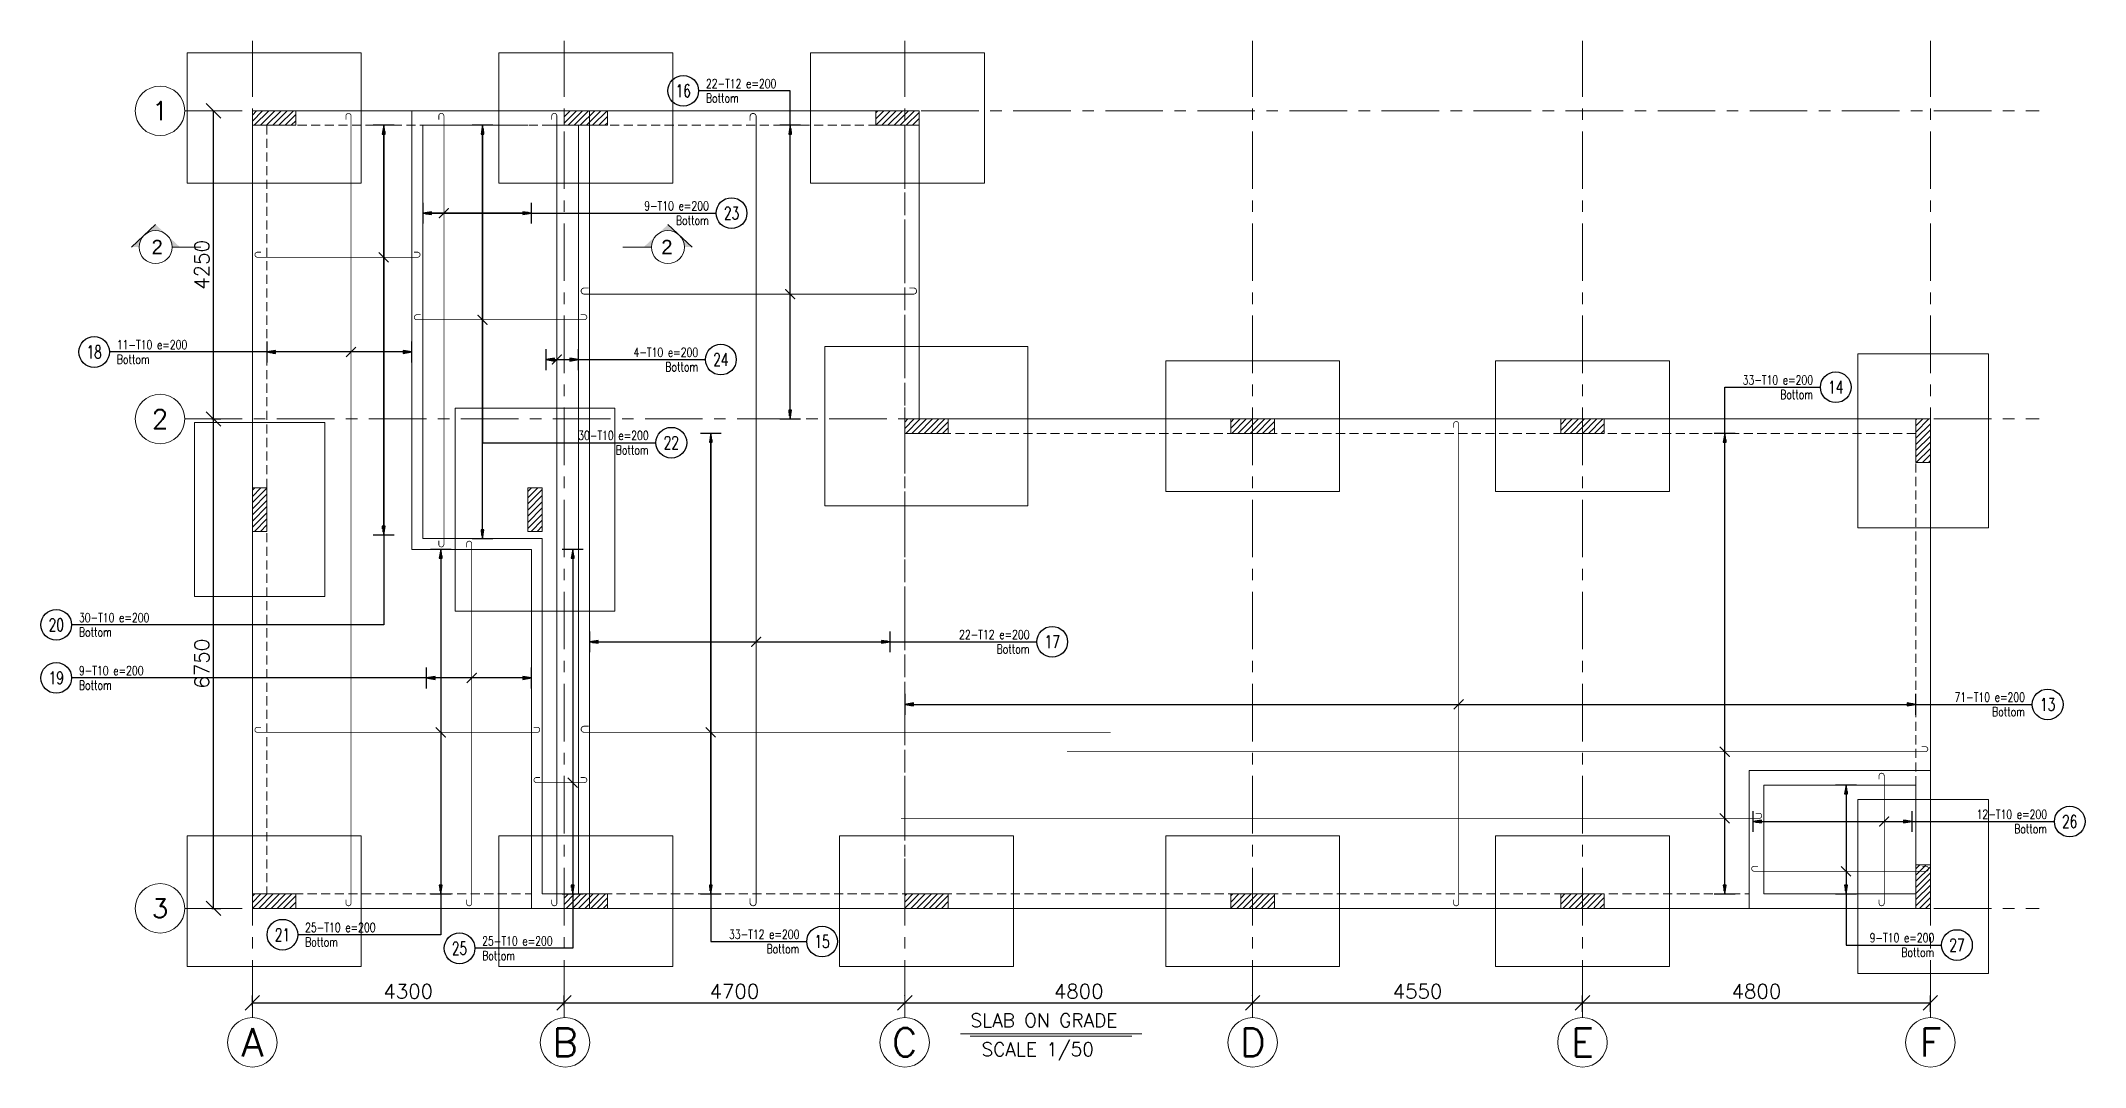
# Model space of a CAD drawing. Extents: x 2556046 to 2673391, y -921360 to -863964.
# Drawn here: x 2556046 to 2584246, y -916773 to -902619 of the extents above; entities that cross this region are included whole.
import ezdxf
from ezdxf.enums import TextEntityAlignment as Align

# ---------------------------------------------------------------- set-up
doc = ezdxf.new("R2010")
doc.units = 0
doc.header["$LTSCALE"] = 500
doc.header["$PDMODE"] = 98
doc.header["$PDSIZE"] = -0.01
doc.linetypes.add('CACHE', pattern=[0.375, 0.25, -0.125])
doc.linetypes.add('CENTER', pattern=[50.8, 31.75, -6.35, 6.35, -6.35])
for name, color, linetype, lineweight in [('A-GRID', 1, 'CENTER', 9), ('A-GRID-DIMS', 142, 'Continuous', 9), ('A-GRID-IDEN', 10, 'Continuous', 9), ('EN05 - Text', 4, 'Continuous', 20), ('goe-cotes', 115, 'Continuous', 13)]:
    doc.layers.add(name, color=color, linetype=linetype, lineweight=lineweight)
for name, color, linetype in [('S-ASSOCIATETEXT', 7, 'Continuous'), ('S-RBAR-HA10', 11, 'Continuous'), ('S-RBAR-HA12', 151, 'Continuous'), ('S-RDIMO', 2, 'Continuous')]:
    doc.layers.add(name, color=color, linetype=linetype)
doc.styles.add('Arial', font='arial.ttf')
doc.styles.add('EG_SIMPLEX', font='SIMPLEX.shx')
doc.styles.add('ROMANS', font='romans.shx')
doc.styles.add('SIMPLEX', font='simplex_.ttf')
doc.dimstyles.new('ARK-MM-0100', dxfattribs={"dimtxt": 200, "dimasz": 200, "dimexe": 100, "dimexo": 100, "dimgap": 60, "dimtad": 1, "dimdec": 1, "dimrnd": 0.1, "dimdsep": 46, "dimtxsty": 'EG_SIMPLEX', "dimblk1": 'OBLIQUE', "dimblk2": 'OBLIQUE', "dimsah": 1, "dimcen": 300, "dimclrd": 256, "dimclre": 256, "dimclrt": 2, "dimadec": 0, "dimazin": 0, "dimtfac": 1, "dimtdec": 1, "dimtix": 1, "dimtmove": 2, "dimatfit": 3, "dimldrblk": 'OBLIQUE', "dimfxl": 1, "dimtolj": 1, "dimtzin": 0, "dimarcsym": 0})
pattern_1 = [(45, (0, -21991.54), (-42.4264069, 42.4264069), [])]

msp = doc.modelspace()

# ---------------------------------------------------------------- texts
at = {"layer": 'EN05 - Text', "color": 4, "linetype": 'Continuous', "lineweight": 0, "ltscale": 100, "style": 'ROMANS'}
for s, p in [('SLAB ON GRADE', (2568871.07, -916220.71)), ('SCALE 1/50', (2569022.03, -916620.28))]:
    msp.add_text(s, height=187.5, dxfattribs=at).set_placement(p)
at = {"layer": 'goe-cotes', "style": 'Arial'}
for p in [(2557650.29, -905462.84), (2564681.71, -905462.84)]:
    msp.add_text('2', height=200, dxfattribs=at).set_placement(p, align=Align.MIDDLE_CENTER)

# ---------------------------------------------------------------- blocks, each defined once
blk = doc.blocks.new('AX-HL')
at = {"color": 1}
blk.add_circle((-0.35, 0), 0.35, dxfattribs=at)
at = {"color": 6, "style": 'SIMPLEX', "width": 0.430328}
blk.add_attdef('N-F', text='', height=0.4, dxfattribs=at).set_placement((-0.6, -0.2), (-0.1, -0.2), align=Align.FIT)
at = {"color": 6, "style": 'SIMPLEX'}
blk.add_attdef('N', text='', height=0.4, dxfattribs=at).set_placement((-0.35, 0), align=Align.MIDDLE)
blk = doc.blocks.new('_Oblique')
at = {"color": 0, "linetype": 'ByBlock', "lineweight": -2}
blk.add_line((-0.5, -0.5), (0.5, 0.5), dxfattribs=at)
blk = doc.blocks.new('*D179')
at = {"layer": 'A-GRID-DIMS', "lineweight": -2, "transparency": 16777216}
for p, q in [((2558404, -907833), (2558526, -907833)), ((2558426, -914583), (2558426, -907833)), ((2558404, -914583), (2558526, -914583))]:
    blk.add_line(p, q, dxfattribs=at)
at = {"layer": 'Defpoints', "color": 0, "transparency": 16777216}
for p in [(2558304, -907833), (2558426, -907833), (2558304, -914583)]:
    blk.add_point(p, dxfattribs=at)
at = {"layer": 'A-GRID-DIMS', "lineweight": -2, "transparency": 16777216, "xscale": 200, "yscale": 200, "zscale": 200}
for p, rotation in [((2558426, -907833), 90), ((2558426, -914583), 270)]:
    blk.add_blockref('_Oblique', p, dxfattribs=dict(at, rotation=rotation))
at = {"layer": 'A-GRID-DIMS', "color": 2, "transparency": 16777216, "insert": (2558266, -911208), "char_height": 200, "attachment_point": 5, "rotation": 90, "style": 'EG_SIMPLEX'}
blk.add_mtext('\\A1;6750', dxfattribs=at)
blk = doc.blocks.new('*D180')
at = {"layer": 'A-GRID-DIMS', "lineweight": -2, "transparency": 16777216}
for p, q in [((2558426, -907833), (2558426, -903583)), ((2558404, -907833), (2558526, -907833))]:
    blk.add_line(p, q, dxfattribs=at)
at = {"layer": 'Defpoints', "color": 0, "transparency": 16777216}
for p in [(2558426, -903583), (2558426, -903583), (2558304, -907833)]:
    blk.add_point(p, dxfattribs=at)
at = {"layer": 'A-GRID-DIMS', "lineweight": -2, "transparency": 16777216, "xscale": 200, "yscale": 200, "zscale": 200}
for p, rotation in [((2558426, -903583), 90), ((2558426, -907833), 270)]:
    blk.add_blockref('_Oblique', p, dxfattribs=dict(at, rotation=rotation))
at = {"layer": 'A-GRID-DIMS', "color": 2, "transparency": 16777216, "insert": (2558266, -905708), "char_height": 200, "attachment_point": 5, "rotation": 90, "style": 'EG_SIMPLEX'}
blk.add_mtext('\\A1;4250', dxfattribs=at)
blk = doc.blocks.new('*D181')
at = {"layer": 'A-GRID-DIMS', "lineweight": -2, "transparency": 16777216}
for p, q in [((2558963, -915930), (2558963, -915787)), ((2558963, -915887), (2563263, -915887)), ((2563263, -915930), (2563263, -915787))]:
    blk.add_line(p, q, dxfattribs=at)
at = {"layer": 'Defpoints', "color": 0, "transparency": 16777216}
for p in [(2563263, -915887), (2558963, -916030), (2563263, -916030)]:
    blk.add_point(p, dxfattribs=at)
at = {"layer": 'A-GRID-DIMS', "lineweight": -2, "transparency": 16777216, "xscale": 200, "yscale": 200, "zscale": 200, "rotation": 180}
blk.add_blockref('_Oblique', (2558963, -915887), dxfattribs=at)
at = {"layer": 'A-GRID-DIMS', "lineweight": -2, "transparency": 16777216, "xscale": 200, "yscale": 200, "zscale": 200}
blk.add_blockref('_Oblique', (2563263, -915887), dxfattribs=at)
at = {"layer": 'A-GRID-DIMS', "color": 2, "transparency": 16777216, "insert": (2561113, -915727), "char_height": 200, "attachment_point": 5, "style": 'EG_SIMPLEX'}
blk.add_mtext('\\A1;4300', dxfattribs=at)
blk = doc.blocks.new('*D182')
at = {"layer": 'A-GRID-DIMS', "lineweight": -2, "transparency": 16777216}
for p, q in [((2563263, -915930), (2563263, -915787)), ((2563263, -915887), (2567963, -915887)), ((2567963, -915788), (2567963, -915787))]:
    blk.add_line(p, q, dxfattribs=at)
at = {"layer": 'Defpoints', "color": 0, "transparency": 16777216}
for p in [(2567963, -915887), (2567963, -915888), (2563263, -916030)]:
    blk.add_point(p, dxfattribs=at)
at = {"layer": 'A-GRID-DIMS', "lineweight": -2, "transparency": 16777216, "xscale": 200, "yscale": 200, "zscale": 200, "rotation": 180}
blk.add_blockref('_Oblique', (2563263, -915887), dxfattribs=at)
at = {"layer": 'A-GRID-DIMS', "lineweight": -2, "transparency": 16777216, "xscale": 200, "yscale": 200, "zscale": 200}
blk.add_blockref('_Oblique', (2567963, -915887), dxfattribs=at)
at = {"layer": 'A-GRID-DIMS', "color": 2, "transparency": 16777216, "insert": (2565613, -915727), "char_height": 200, "attachment_point": 5, "style": 'EG_SIMPLEX'}
blk.add_mtext('\\A1;4700', dxfattribs=at)
blk = doc.blocks.new('*D183')
at = {"layer": 'A-GRID-DIMS', "lineweight": -2, "transparency": 16777216}
for p, q in [((2567963, -915788), (2567963, -915787)), ((2567963, -915887), (2572762, -915887)), ((2572762, -915788), (2572762, -915787))]:
    blk.add_line(p, q, dxfattribs=at)
at = {"layer": 'Defpoints', "color": 0, "transparency": 16777216}
for p in [(2567963, -915888), (2572762, -915887), (2572762, -915888)]:
    blk.add_point(p, dxfattribs=at)
at = {"layer": 'A-GRID-DIMS', "lineweight": -2, "transparency": 16777216, "xscale": 200, "yscale": 200, "zscale": 200, "rotation": 180}
blk.add_blockref('_Oblique', (2567963, -915887), dxfattribs=at)
at = {"layer": 'A-GRID-DIMS', "lineweight": -2, "transparency": 16777216, "xscale": 200, "yscale": 200, "zscale": 200}
blk.add_blockref('_Oblique', (2572762, -915887), dxfattribs=at)
at = {"layer": 'A-GRID-DIMS', "color": 2, "transparency": 16777216, "insert": (2570363, -915727), "char_height": 200, "attachment_point": 5, "style": 'EG_SIMPLEX'}
blk.add_mtext('\\A1;4800', dxfattribs=at)
blk = doc.blocks.new('*D184')
at = {"layer": 'A-GRID-DIMS', "lineweight": -2, "transparency": 16777216}
for p, q in [((2572762, -915788), (2572762, -915787)), ((2572762, -915887), (2577312, -915887)), ((2577312, -916012), (2577312, -915787))]:
    blk.add_line(p, q, dxfattribs=at)
at = {"layer": 'Defpoints', "color": 0, "transparency": 16777216}
for p in [(2572762, -915888), (2577312, -915887), (2577312, -916112)]:
    blk.add_point(p, dxfattribs=at)
at = {"layer": 'A-GRID-DIMS', "lineweight": -2, "transparency": 16777216, "xscale": 200, "yscale": 200, "zscale": 200, "rotation": 180}
blk.add_blockref('_Oblique', (2572762, -915887), dxfattribs=at)
at = {"layer": 'A-GRID-DIMS', "lineweight": -2, "transparency": 16777216, "xscale": 200, "yscale": 200, "zscale": 200}
blk.add_blockref('_Oblique', (2577312, -915887), dxfattribs=at)
at = {"layer": 'A-GRID-DIMS', "color": 2, "transparency": 16777216, "insert": (2575037, -915727), "char_height": 200, "attachment_point": 5, "style": 'EG_SIMPLEX'}
blk.add_mtext('\\A1;4550', dxfattribs=at)
blk = doc.blocks.new('*D185')
at = {"layer": 'A-GRID-DIMS', "lineweight": -2, "transparency": 16777216}
for p, q in [((2577312, -916012), (2577312, -915787)), ((2577312, -915887), (2582112, -915887)), ((2582112, -916012), (2582112, -915787))]:
    blk.add_line(p, q, dxfattribs=at)
at = {"layer": 'Defpoints', "color": 0, "transparency": 16777216}
for p in [(2582112, -915887), (2577312, -916112), (2582112, -916112)]:
    blk.add_point(p, dxfattribs=at)
at = {"layer": 'A-GRID-DIMS', "lineweight": -2, "transparency": 16777216, "xscale": 200, "yscale": 200, "zscale": 200, "rotation": 180}
blk.add_blockref('_Oblique', (2577312, -915887), dxfattribs=at)
at = {"layer": 'A-GRID-DIMS', "lineweight": -2, "transparency": 16777216, "xscale": 200, "yscale": 200, "zscale": 200}
blk.add_blockref('_Oblique', (2582112, -915887), dxfattribs=at)
at = {"layer": 'A-GRID-DIMS', "color": 2, "transparency": 16777216, "insert": (2579712, -915727), "char_height": 200, "attachment_point": 5, "style": 'EG_SIMPLEX'}
blk.add_mtext('\\A1;4800', dxfattribs=at)
blk = doc.blocks.new('A$C6589245E')
h = blk.add_hatch(color=256)
h.paths.add_polyline_path([(-194.5, 41.7), (-239.5, 0), (-212.7, 0, -0.208676)])
h.paths.add_polyline_path([(-155.8, 77.6), (-194.5, 41.7, -0.392415), (-117.1, 41.7)])
h.paths.add_polyline_path([(-117.1, 41.7, -0.018751), (-114.1, 38.7, -0.189185), (-98.9, 0), (-72.1, 0)])
for p, q in [((-239.5, 0), (-155.8, 77.6)), ((0, 0), (-98.9, 0))]:
    blk.add_line(p, q)
blk.add_circle((-155.8, 0), 56.9)
blk = doc.blocks.new('*X10')
at = {"color": 0}
for p, q in [((0, 0), (2.5, 0)), ((0.9, 0.15), (2.5, 0.15)), ((1.8, 0.3), (2.5, 0.3)), ((0.9, -0.15), (2.5, -0.15)), ((1.8, -0.3), (2.5, -0.3))]:
    blk.add_line(p, q, dxfattribs=at)
blk = doc.blocks.new('CADF_02')
at = {"layer": 'S-RDIMO'}
blk.add_line((0, 2.88), (0, -2.88), dxfattribs=at)
blk.add_lwpolyline([(0, 0), (2.4, -0.4), (2.4, 0.4)], close=True, dxfattribs=at)
at = {"layer": 'S-RDIMO', "xscale": 0.96, "yscale": 0.96, "zscale": 0.96}
blk.add_blockref('*X10', (0, 0), dxfattribs=at)
blk = doc.blocks.new('cadf_03')
at = {"layer": 'S-RDIMO'}
blk.add_blockref('CADF_02', (0, 0), dxfattribs=at)
blk = doc.blocks.new('cadf_04')
at = {"const_width": 0.32}
blk.add_lwpolyline([(1.36, 1.36), (-1.36, -1.36)], dxfattribs=at)
blk = doc.blocks.new('cadf_05')
at = {"color": 140}
blk.add_circle((0, 0), 4.24, dxfattribs=at)
at = {"color": 140, "style": 'ROMANS', "width": 0.75}
for tag, p in [('$COM1', (-8.24, 2.03)), ('$COM2', (-8.24, -4.24))]:
    blk.add_attdef(tag, text='', height=2.5, dxfattribs=at).set_placement(p, align=Align.BOTTOM_RIGHT)
at = {"color": 140, "style": 'ROMANS', "width": 0.7}
blk.add_attdef('$NUM', text='', height=3.5, dxfattribs=at).set_placement((0, 0), align=Align.MIDDLE)

# ---------------------------------------------------------------- dimensions: what is measured, and where the dimension line sits
at = {"layer": 'A-GRID-DIMS'}
dim = msp.add_linear_dim(base=(2558426.07, -903583.04), p1=(2558304.26, -907833.46), p2=(2558426.07, -903583.04), angle=90, dimstyle='ARK-MM-0100', override={"dimrnd": 1}, dxfattribs=at)
dim.commit()
dim.dimension.update_dxf_attribs({"geometry": '*D180', "text_midpoint": (2558266.07, -905708.25)})
dim = msp.add_linear_dim(base=(2558426.07, -907833.46), p1=(2558304.26, -914583.46), p2=(2558304.26, -907833.46), angle=90, dimstyle='ARK-MM-0100', dxfattribs=at)
dim.commit()
dim.dimension.update_dxf_attribs({"geometry": '*D179', "text_midpoint": (2558266.07, -911208.46)})
for base, p1, p2, picture, middle in [((2563262.72, -915886.77), (2558962.72, -916029.93), (2563262.72, -916029.93), '*D181', (2561112.72, -915726.77)), ((2567962.72, -915886.77), (2563262.72, -916029.93), (2567962.72, -915887.77), '*D182', (2565612.72, -915726.77)), ((2582112.06, -915886.77), (2577312.06, -916111.73), (2582112.06, -916111.73), '*D185', (2579712.06, -915726.77))]:
    dim = msp.add_linear_dim(base=base, p1=p1, p2=p2, dimstyle='ARK-MM-0100', dxfattribs=at)
    dim.commit()
    dim.dimension.update_dxf_attribs({"geometry": picture, "text_midpoint": middle})
for base, p1, p2, picture, middle in [((2572762.39, -915886.77), (2567962.72, -915887.77), (2572762.39, -915887.77), '*D183', (2570362.56, -915726.77)), ((2577312.06, -915886.77), (2572762.39, -915887.77), (2577312.06, -916111.73), '*D184', (2575037.22, -915726.77))]:
    dim = msp.add_linear_dim(base=base, p1=p1, p2=p2, dimstyle='ARK-MM-0100', override={"dimrnd": 1}, dxfattribs=at)
    dim.commit()
    dim.dimension.update_dxf_attribs({"geometry": picture, "text_midpoint": middle})

# ---------------------------------------------------------------- hatches: boundary and pattern name
at = {"layer": 'goe-cotes'}
h = msp.add_hatch(dxfattribs=at)
h.set_pattern_fill('_USER', color=256, scale=60, angle=45, pattern_type=0)
h.set_pattern_definition(pattern_1)
h.paths.add_polyline_path([(2559562.72, -903783.04), (2559562.72, -903583.04), (2558962.72, -903583.04), (2558962.72, -903783.04)])
h = msp.add_hatch(dxfattribs=at)
h.set_pattern_fill('_USER', color=256, scale=60, angle=45, pattern_type=0)
h.set_pattern_definition(pattern_1)
h.paths.add_polyline_path([(2563862.72, -903783.04), (2563862.72, -903583.04), (2563262.72, -903583.04), (2563262.72, -903783.04)])
h = msp.add_hatch(dxfattribs=at)
h.set_pattern_fill('_USER', color=256, scale=60, angle=45, pattern_type=0)
h.set_pattern_definition(pattern_1)
h.paths.add_polyline_path([(2568162.72, -903783.04), (2568162.72, -903583.04), (2567562.72, -903583.04), (2567562.72, -903783.04)])
h = msp.add_hatch(dxfattribs=at)
h.set_pattern_fill('_USER', color=256, scale=60, angle=45, pattern_type=0)
h.set_pattern_definition(pattern_1)
h.paths.add_polyline_path([(2568562.72, -908033.46), (2568562.72, -907833.46), (2567962.72, -907833.46), (2567962.72, -908033.46)])
h = msp.add_hatch(dxfattribs=at)
h.set_pattern_fill('_USER', color=256, scale=60, angle=45, pattern_type=0)
h.set_pattern_definition(pattern_1)
h.paths.add_polyline_path([(2573062.39, -908033.46), (2573062.39, -907833.46), (2572465.39, -907833.46), (2572465.39, -908033.46)])
h = msp.add_hatch(dxfattribs=at)
h.set_pattern_fill('_USER', color=256, scale=60, angle=45, pattern_type=0)
h.set_pattern_definition(pattern_1)
h.paths.add_polyline_path([(2577612.06, -908033.46), (2577612.06, -907833.46), (2577012.06, -907833.46), (2577012.06, -908033.46)])
h = msp.add_hatch(dxfattribs=at)
h.set_pattern_fill('_USER', color=256, scale=60, angle=45, pattern_type=0)
h.set_pattern_definition(pattern_1)
h.paths.add_polyline_path([(2582112.06, -907833.46), (2581912.06, -907833.46), (2581912.06, -908433.46), (2582112.06, -908433.46)])
h = msp.add_hatch(dxfattribs=at)
h.set_pattern_fill('_USER', color=256, scale=60, angle=45, pattern_type=0)
h.set_pattern_definition(pattern_1)
h.paths.add_polyline_path([(2559162.72, -908783.04), (2558962.72, -908783.04), (2558962.72, -909383.04), (2559162.72, -909383.04)])
h = msp.add_hatch(dxfattribs=at)
h.set_pattern_fill('_USER', color=256, scale=60, angle=45, pattern_type=0)
h.set_pattern_definition(pattern_1)
h.paths.add_polyline_path([(2562962.72, -908783.25), (2562762.72, -908783.25), (2562762.72, -909383.25), (2562962.72, -909383.25)])
h = msp.add_hatch(dxfattribs=at)
h.set_pattern_fill('_USER', color=256, scale=60, angle=45, pattern_type=0)
h.set_pattern_definition(pattern_1)
h.paths.add_polyline_path([(2582112.06, -913983.46), (2581912.06, -913983.46), (2581912.06, -914583.46), (2582112.06, -914583.46)])
h = msp.add_hatch(dxfattribs=at)
h.set_pattern_fill('_USER', color=256, scale=60, angle=45, pattern_type=0)
h.set_pattern_definition(pattern_1)
h.paths.add_polyline_path([(2559562.72, -914583.46), (2559562.72, -914383.46), (2558962.72, -914383.46), (2558962.72, -914583.46)])
h = msp.add_hatch(dxfattribs=at)
h.set_pattern_fill('_USER', color=256, scale=60, angle=45, pattern_type=0)
h.set_pattern_definition(pattern_1)
h.paths.add_polyline_path([(2563862.72, -914583.46), (2563862.72, -914383.46), (2563262.72, -914383.46), (2563262.72, -914583.46)])
h = msp.add_hatch(dxfattribs=at)
h.set_pattern_fill('_USER', color=256, scale=60, angle=45, pattern_type=0)
h.set_pattern_definition(pattern_1)
h.paths.add_polyline_path([(2568562.72, -914583.46), (2568562.72, -914383.46), (2567962.72, -914383.46), (2567962.72, -914583.46)])
h = msp.add_hatch(dxfattribs=at)
h.set_pattern_fill('_USER', color=256, scale=60, angle=45, pattern_type=0)
h.set_pattern_definition(pattern_1)
h.paths.add_polyline_path([(2573065.39, -914383.46), (2573065.39, -914583.46), (2572465.39, -914583.46), (2572465.39, -914383.46)])
h = msp.add_hatch(dxfattribs=at)
h.set_pattern_fill('_USER', color=256, scale=60, angle=45, pattern_type=0)
h.set_pattern_definition(pattern_1)
h.paths.add_polyline_path([(2577612.06, -914383.46), (2577612.06, -914583.46), (2577012.06, -914583.46), (2577012.06, -914383.46)])

# ---------------------------------------------------------------- linework, layer by layer
at = {"layer": 'A-GRID', "ltscale": 0.05}
for p, q in [((2558962.72, -916090.11), (2558962.72, -902618.56)), ((2563262.72, -916090.11), (2563262.72, -902618.56)), ((2567962.72, -916090.11), (2567962.72, -902618.56)), ((2572762.39, -916090.11), (2572762.39, -902618.56)), ((2577312.06, -916090.11), (2577312.06, -902618.56)), ((2582112.06, -916090.11), (2582112.06, -902618.56)), ((2558030.47, -903583.04), (2583612.72, -903583.04)), ((2558030.47, -907833.46), (2583612.72, -907833.46)), ((2558030.47, -914583.46), (2583612.72, -914583.46))]:
    msp.add_line(p, q, dxfattribs=at)
at = {"layer": 'EN05 - Text', "color": 7, "linetype": 'Continuous', "lineweight": 0, "ltscale": 100}
msp.add_line((2571232.65, -916314.88), (2568730.23, -916314.88), dxfattribs=at)
at = {"layer": 'EN05 - Text', "color": 3, "linetype": 'Continuous', "lineweight": 0, "ltscale": 100}
msp.add_line((2571096.99, -916344.88), (2568865.88, -916344.88), dxfattribs=at)
at = {"layer": 'goe-cotes', "linetype": 'CACHE'}
for p, q in [((2567962.72, -903783.04), (2559162.72, -903783.04)), ((2559162.72, -903783.04), (2559162.72, -914383.46)), ((2567962.72, -914583.46), (2567962.72, -903783.04)), ((2581912.06, -908033.46), (2567962.72, -908033.46)), ((2581912.06, -914383.46), (2581912.06, -908033.46)), ((2559162.72, -914383.46), (2562812.72, -914383.46)), ((2563612.72, -914383.46), (2579612.06, -914383.46))]:
    msp.add_line(p, q, dxfattribs=at)
at = {"layer": 'goe-cotes'}
for p, q in [((2561162.72, -903583.04), (2561162.72, -909633.04)), ((2561312.72, -908883.04), (2561312.72, -903783.04)), ((2561312.72, -909483.04), (2561312.72, -903783.04)), ((2561312.72, -903783.04), (2562762.72, -903783.04)), ((2563462.72, -903783.04), (2562962.72, -903783.04)), ((2563462.72, -914383.46), (2563462.72, -903783.04)), ((2563612.72, -914583.46), (2563612.72, -903583.04)), ((2561312.72, -908799.71), (2561312.72, -909483.04)), ((2561162.72, -909633.04), (2562812.72, -909633.04)), ((2561312.72, -909483.04), (2562412.72, -909483.04)), ((2561312.72, -909483.04), (2562962.72, -909483.04)), ((2562762.72, -909483.04), (2562562.72, -909483.04)), ((2562812.72, -909633.04), (2562812.72, -914583.46)), ((2562962.72, -909483.04), (2562962.72, -914383.46)), ((2582112.06, -912683.46), (2579612.06, -912683.46)), ((2579612.06, -912683.46), (2579612.06, -914583.46)), ((2582112.06, -914583.46), (2582112.06, -912683.46)), ((2562962.72, -914383.46), (2563462.72, -914383.46))]:
    msp.add_line(p, q, dxfattribs=at)
for points in [[(2560462.72, -902783.04), (2560462.72, -904583.04), (2558062.72, -904583.04), (2558062.72, -902783.04)], [(2564762.72, -902783.04), (2564762.72, -904583.04), (2562362.72, -904583.04), (2562362.72, -902783.04)], [(2569062.72, -902783.04), (2569062.72, -904583.04), (2566662.72, -904583.04), (2566662.72, -902783.04)], [(2559562.72, -903583.04), (2559562.72, -903783.04), (2558962.72, -903783.04), (2558962.72, -903583.04)], [(2563862.72, -903583.04), (2563862.72, -903783.04), (2563262.72, -903783.04), (2563262.72, -903583.04)], [(2568162.72, -903583.04), (2568162.72, -903783.04), (2567562.72, -903783.04), (2567562.72, -903583.04)], [(2566862.72, -909033.46), (2566862.72, -906833.46), (2569662.72, -906833.46), (2569662.72, -909033.46)], [(2581112.06, -906933.46), (2582912.06, -906933.46), (2582912.06, -909333.46), (2581112.06, -909333.46)], [(2573962.39, -907033.46), (2573962.39, -908833.46), (2571562.39, -908833.46), (2571562.39, -907033.46)], [(2578512.06, -907033.46), (2578512.06, -908833.46), (2576112.06, -908833.46), (2576112.06, -907033.46)], [(2561762.72, -907683.25), (2563962.72, -907683.25), (2563962.72, -910483.25), (2561762.72, -910483.25)], [(2558162.72, -907883.04), (2559962.72, -907883.04), (2559962.72, -910283.04), (2558162.72, -910283.04)], [(2568562.72, -907833.46), (2568562.72, -908033.46), (2567962.72, -908033.46), (2567962.72, -907833.46)], [(2573062.39, -907833.46), (2573062.39, -908033.46), (2572462.39, -908033.46), (2572462.39, -907833.46)], [(2577612.06, -907833.46), (2577612.06, -908033.46), (2577012.06, -908033.46), (2577012.06, -907833.46)], [(2581912.06, -907833.46), (2582112.06, -907833.46), (2582112.06, -908433.46), (2581912.06, -908433.46)], [(2558962.72, -908783.04), (2559162.72, -908783.04), (2559162.72, -909383.04), (2558962.72, -909383.04)], [(2562762.72, -908783.25), (2562962.72, -908783.25), (2562962.72, -909383.25), (2562762.72, -909383.25)], [(2579812.06, -912883.46), (2579812.06, -914383.46), (2581912.06, -914383.46), (2581912.06, -912883.46)], [(2581112.06, -913083.46), (2582912.06, -913083.46), (2582912.06, -915483.46), (2581112.06, -915483.46)], [(2560462.72, -913583.46), (2560462.72, -915383.46), (2558062.72, -915383.46), (2558062.72, -913583.46)], [(2564762.72, -913583.46), (2564762.72, -915383.46), (2562362.72, -915383.46), (2562362.72, -913583.46)], [(2569462.72, -913583.46), (2569462.72, -915383.46), (2567062.72, -915383.46), (2567062.72, -913583.46)], [(2573962.39, -913583.46), (2573962.39, -915383.46), (2571562.39, -915383.46), (2571562.39, -913583.46)], [(2578512.06, -913583.46), (2578512.06, -915383.46), (2576112.06, -915383.46), (2576112.06, -913583.46)], [(2581912.06, -913983.46), (2582112.06, -913983.46), (2582112.06, -914583.46), (2581912.06, -914583.46)], [(2559562.72, -914383.46), (2559562.72, -914583.46), (2558962.72, -914583.46), (2558962.72, -914383.46)], [(2563862.72, -914383.46), (2563862.72, -914583.46), (2563262.72, -914583.46), (2563262.72, -914383.46)], [(2568562.72, -914383.46), (2568562.72, -914583.46), (2567962.72, -914583.46), (2567962.72, -914383.46)], [(2573062.39, -914583.46), (2573062.39, -914383.46), (2572462.39, -914383.46), (2572462.39, -914583.46)], [(2577612.06, -914583.46), (2577612.06, -914383.46), (2577012.06, -914383.46), (2577012.06, -914583.46)]]:
    msp.add_lwpolyline(points, close=True, dxfattribs=at)
msp.add_lwpolyline([(2558962.72, -903583.04), (2558962.72, -914583.46), (2582112.06, -914583.46), (2582112.06, -907833.46), (2568162.72, -907833.46), (2568162.72, -903583.04), (2558962.72, -903583.04)], dxfattribs=at)
at = {"layer": 'S-RBAR-HA10', "const_width": 10}
for points in [[(2560254.18, -914463.46), (2560254.18, -914513.46, 1), (2560324.18, -914513.46), (2560324.18, -903653.04, 1), (2560254.18, -903653.04), (2560254.18, -903703.04)], [(2561535.14, -909513.04), (2561535.14, -909563.04, 1), (2561605.14, -909563.04), (2561605.14, -903653.04, 1), (2561535.14, -903653.04), (2561535.14, -903703.04)], [(2563093.69, -914463.46), (2563093.69, -914513.46, 1), (2563163.69, -914513.46), (2563163.69, -903653.04, 1), (2563093.69, -903653.04), (2563093.69, -903703.04)], [(2559082.72, -905532.58), (2559032.72, -905532.58, 1), (2559032.72, -905602.58), (2561242.72, -905602.58, 1), (2561242.72, -905532.58), (2561192.72, -905532.58)], [(2561282.72, -906394.87), (2561232.72, -906394.87, 1), (2561232.72, -906464.87), (2563542.72, -906464.87, 1), (2563542.72, -906394.87), (2563492.72, -906394.87)], [(2575535.3, -914463.46), (2575535.3, -914513.46, 1), (2575605.3, -914513.46), (2575605.3, -907903.46, 1), (2575535.3, -907903.46), (2575535.3, -907953.46)], [(2561919.17, -914463.46), (2561919.17, -914513.46, 1), (2561989.17, -914513.46), (2561989.17, -909553.04, 1), (2561919.17, -909553.04), (2561919.17, -909603.04)], [(2559082.72, -912086.03), (2559032.72, -912086.03, 1), (2559032.72, -912156.03), (2562892.72, -912156.03, 1), (2562892.72, -912086.03), (2562842.72, -912086.03)], [(2581992.06, -912353.51), (2582042.06, -912353.51, -1), (2582042.06, -912423.51), (2570202.01, -912423.51)], [(2562932.72, -912778.17), (2562882.72, -912778.17, 1), (2562882.72, -912848.17), (2563542.72, -912848.17, 1), (2563542.72, -912778.17), (2563492.72, -912778.17)], [(2581404.72, -914463.46), (2581404.72, -914513.46, 1), (2581474.72, -914513.46), (2581474.72, -912753.46, 1), (2581404.72, -912753.46), (2581404.72, -912803.46)], [(2579700.81, -913271.54), (2579750.81, -913271.54, -1), (2579750.81, -913341.54), (2567910.76, -913341.54)], [(2582000.81, -914001.58), (2582050.81, -914001.58, -1), (2582050.81, -914071.58), (2579682.06, -914071.58, -1), (2579682.06, -914001.58), (2579732.06, -914001.58)]]:
    msp.add_lwpolyline(points, format="xyb", dxfattribs=at)
at = {"layer": 'S-RBAR-HA12', "const_width": 12}
for points in [[(2565828.78, -914445.46), (2565828.78, -914505.46, 1), (2565912.78, -914505.46), (2565912.78, -903661.04, 1), (2565828.78, -903661.04), (2565828.78, -903721.04)], [(2563600.72, -906027.12), (2563540.72, -906027.12, 1), (2563540.72, -906111.12), (2568084.72, -906111.12, 1), (2568084.72, -906027.12), (2568024.72, -906027.12)], [(2563600.72, -912071.03), (2563540.72, -912071.03, 1), (2563540.72, -912155.03), (2570802.01, -912155.03)]]:
    msp.add_lwpolyline(points, format="xyb", dxfattribs=at)
at = {"layer": 'S-RDIMO'}
for p, q in [((2560774.85, -909433.04), (2560774.85, -903783.04)), ((2562137.72, -909483.04), (2562137.72, -903783.04)), ((2566382.19, -907833.46), (2566382.19, -903783.04)), ((2562812.72, -904994.4), (2561312.72, -904994.4)), ((2561162.72, -906909.48), (2559162.72, -906909.48)), ((2563012.72, -907013.93), (2563462.72, -907013.93)), ((2565287.37, -914383.46), (2565287.37, -908033.46)), ((2579274.59, -914383.46), (2579274.59, -908033.46)), ((2561562.41, -909633.04), (2561562.41, -914383.46)), ((2563381.98, -909634.13), (2563381.98, -914383.46)), ((2563612.72, -910906.79), (2567762.72, -910906.79)), ((2562812.72, -911404.62), (2561362.72, -911404.62)), ((2567962.72, -911770.16), (2581912.06, -911770.16)), ((2580948.55, -912883.46), (2580948.55, -914383.46)), ((2579662.06, -913385.61), (2581862.06, -913385.61))]:
    msp.add_line(p, q, dxfattribs=at)
for points in [[(2566382.19, -903783.04), (2566382.19, -903307.39), (2565119.73, -903307.39)], [(2560774.85, -903783.04), (2560774.85, -910672.53), (2556470.21, -910672.53)], [(2562137.72, -903783.04), (2562137.72, -908160.65), (2564530.24, -908160.65)], [(2561312.72, -904994.4), (2565360.88, -904994.4)], [(2559162.72, -906909.48), (2556993.19, -906909.48)], [(2563462.72, -907013.93), (2565213.47, -907013.93)], [(2579274.59, -908033.46), (2579274.59, -907395.25), (2580593.91, -907395.25)], [(2565287.37, -908033.46), (2565287.37, -915040.41), (2566610.03, -915040.41)], [(2567762.72, -910906.79), (2569784.71, -910906.79)], [(2561362.72, -911404.62), (2556470.21, -911404.62)], [(2581912.06, -911770.16), (2583516.89, -911770.16)], [(2581862.06, -913385.61), (2583821.92, -913385.61)], [(2561562.41, -914383.46), (2561562.41, -914946.69), (2559590.87, -914946.69)], [(2563381.98, -914383.46), (2563381.98, -915134.33), (2562033.41, -915134.33)], [(2580948.55, -914383.46), (2580948.55, -915089.02), (2582265.78, -915089.02)]]:
    msp.add_lwpolyline(points, dxfattribs=at)

# ---------------------------------------------------------------- block references
at = {"layer": 'A-GRID-IDEN'}
ref = msp.add_blockref('AX-HL', (2558030.47, -903583.04), dxfattribs=dict(at, xscale=975, yscale=975, zscale=975))
ref.add_attrib('N', '1', dxfattribs={"layer": '0', "color": 6, "height": 260, "style": 'EG_SIMPLEX'}).set_placement((2557689.22, -903583.04), align=Align.MIDDLE_CENTER)
ref = msp.add_blockref('AX-HL', (2558030.47, -907833.46), dxfattribs=dict(at, xscale=975, yscale=975, zscale=975))
ref.add_attrib('N', '2', dxfattribs={"layer": '0', "color": 6, "height": 260, "style": 'EG_SIMPLEX'}).set_placement((2557689.22, -907833.46), align=Align.MIDDLE_CENTER)
ref = msp.add_blockref('AX-HL', (2558030.47, -914583.46), dxfattribs=dict(at, xscale=975, yscale=975, zscale=975))
ref.add_attrib('N', '3', dxfattribs={"layer": '0', "color": 6, "height": 260, "style": 'EG_SIMPLEX'}).set_placement((2557689.22, -914583.46), align=Align.MIDDLE_CENTER)
ref = msp.add_blockref('AX-HL', (2559303.97, -916431.36), dxfattribs=dict(at, xscale=-975, yscale=974.9999999999997, zscale=975, rotation=180))
ref.add_attrib('N', 'A', dxfattribs={"layer": '0', "color": 6, "height": 390, "style": 'SIMPLEX'}).set_placement((2558962.72, -916431.36), align=Align.MIDDLE_CENTER)
ref = msp.add_blockref('AX-HL', (2563618.08, -916431.07), dxfattribs=dict(at, xscale=-975, yscale=974.9999999999997, zscale=975, rotation=180))
ref.add_attrib('N', 'B', dxfattribs={"layer": '0', "color": 6, "height": 390, "style": 'SIMPLEX'}).set_placement((2563276.83, -916431.07), align=Align.MIDDLE_CENTER)
ref = msp.add_blockref('AX-HL', (2568303.97, -916431.36), dxfattribs=dict(at, xscale=-975, yscale=974.9999999999997, zscale=975, rotation=180))
ref.add_attrib('N', 'C', dxfattribs={"layer": '0', "color": 6, "height": 390, "style": 'SIMPLEX'}).set_placement((2567962.72, -916431.36), align=Align.MIDDLE_CENTER)
ref = msp.add_blockref('AX-HL', (2573103.64, -916431.36), dxfattribs=dict(at, xscale=-975, yscale=974.9999999999997, zscale=975, rotation=180))
ref.add_attrib('N', 'D', dxfattribs={"layer": '0', "color": 6, "height": 390, "style": 'SIMPLEX'}).set_placement((2572762.39, -916431.36), align=Align.MIDDLE_CENTER)
ref = msp.add_blockref('AX-HL', (2577653.31, -916431.36), dxfattribs=dict(at, xscale=-975, yscale=974.9999999999997, zscale=975, rotation=180))
ref.add_attrib('N', 'E', dxfattribs={"layer": '0', "color": 6, "height": 390, "style": 'SIMPLEX'}).set_placement((2577312.06, -916431.36), align=Align.MIDDLE_CENTER)
ref = msp.add_blockref('AX-HL', (2582453.31, -916431.36), dxfattribs=dict(at, xscale=-975, yscale=974.9999999999997, zscale=975, rotation=180))
ref.add_attrib('N', 'F', dxfattribs={"layer": '0', "color": 6, "height": 390, "style": 'SIMPLEX'}).set_placement((2582112.06, -916431.36), align=Align.MIDDLE_CENTER)
at = {"layer": 'goe-cotes', "yscale": 4.000000000232831, "zscale": 4.000000000232831}
for p, xscale in [((2558252.21, -905462.84), 4.000000000232831), ((2564073.23, -905462.84), -4.000000000232831)]:
    msp.add_blockref('A$C6589245E', p, dxfattribs=dict(at, xscale=xscale))
at = {"layer": 'S-ASSOCIATETEXT'}
ref = msp.add_blockref('cadf_05', (2564907.23, -903307.39), dxfattribs=dict(at, xscale=50, yscale=50, zscale=50))
ref.add_attrib('$NUM', '16', dxfattribs={"color": 140, "height": 175, "rotation": 360, "style": 'ROMANS', "width": 0.7, "flags": 2}).set_placement((2564907.23, -903307.39), align=Align.MIDDLE)
ref.add_attrib('$COM1', '22-T12 e=200', dxfattribs={"color": 140, "height": 125, "rotation": 360, "style": 'ROMANS', "width": 0.75, "flags": 2}).set_placement((2565219.73, -903207.39), align=Align.MIDDLE_LEFT)
ref.add_attrib('$COM2', 'Bottom', dxfattribs={"color": 140, "height": 125, "rotation": 360, "style": 'ROMANS', "width": 0.75, "flags": 2}).set_placement((2565219.73, -903407.39), align=Align.MIDDLE_LEFT)
ref = msp.add_blockref('cadf_05', (2565573.38, -904994.4), dxfattribs=dict(at, xscale=50, yscale=50, zscale=50))
ref.add_attrib('$NUM', '23', dxfattribs={"color": 140, "height": 175, "style": 'ROMANS', "width": 0.7, "flags": 2}).set_placement((2565573.38, -904994.4), align=Align.MIDDLE)
ref.add_attrib('$COM1', '9-T10 e=200', dxfattribs={"color": 140, "height": 125, "style": 'ROMANS', "width": 0.75, "flags": 2}).set_placement((2565260.88, -904894.4), align=Align.MIDDLE_RIGHT)
ref.add_attrib('$COM2', 'Bottom', dxfattribs={"color": 140, "height": 125, "style": 'ROMANS', "width": 0.75, "flags": 2}).set_placement((2565260.88, -905094.4), align=Align.MIDDLE_RIGHT)
ref = msp.add_blockref('cadf_05', (2556780.69, -906909.48), dxfattribs=dict(at, xscale=50, yscale=50, zscale=50))
ref.add_attrib('$NUM', '18', dxfattribs={"color": 140, "height": 175, "style": 'ROMANS', "width": 0.7, "flags": 2}).set_placement((2556780.69, -906909.48), align=Align.MIDDLE)
ref.add_attrib('$COM1', '11-T10 e=200', dxfattribs={"color": 140, "height": 125, "style": 'ROMANS', "width": 0.75, "flags": 2}).set_placement((2557093.19, -906809.48), align=Align.MIDDLE_LEFT)
ref.add_attrib('$COM2', 'Bottom', dxfattribs={"color": 140, "height": 125, "style": 'ROMANS', "width": 0.75, "flags": 2}).set_placement((2557093.19, -907009.48), align=Align.MIDDLE_LEFT)
ref = msp.add_blockref('cadf_05', (2565425.97, -907013.93), dxfattribs=dict(at, xscale=50, yscale=50, zscale=50))
ref.add_attrib('$NUM', '24', dxfattribs={"color": 140, "height": 175, "style": 'ROMANS', "width": 0.7, "flags": 2}).set_placement((2565425.97, -907013.93), align=Align.MIDDLE)
ref.add_attrib('$COM1', '4-T10 e=200', dxfattribs={"color": 140, "height": 125, "style": 'ROMANS', "width": 0.75, "flags": 2}).set_placement((2565113.47, -906913.93), align=Align.MIDDLE_RIGHT)
ref.add_attrib('$COM2', 'Bottom', dxfattribs={"color": 140, "height": 125, "style": 'ROMANS', "width": 0.75, "flags": 2}).set_placement((2565113.47, -907113.93), align=Align.MIDDLE_RIGHT)
ref = msp.add_blockref('cadf_05', (2580806.41, -907395.25), dxfattribs=dict(at, xscale=50, yscale=50, zscale=50))
ref.add_attrib('$NUM', '14', dxfattribs={"color": 140, "height": 175, "style": 'ROMANS', "width": 0.7, "flags": 2}).set_placement((2580806.41, -907395.25), align=Align.MIDDLE)
ref.add_attrib('$COM1', '33-T10 e=200', dxfattribs={"color": 140, "height": 125, "style": 'ROMANS', "width": 0.75, "flags": 2}).set_placement((2580493.91, -907295.25), align=Align.MIDDLE_RIGHT)
ref.add_attrib('$COM2', 'Bottom', dxfattribs={"color": 140, "height": 125, "style": 'ROMANS', "width": 0.75, "flags": 2}).set_placement((2580493.91, -907495.25), align=Align.MIDDLE_RIGHT)
ref = msp.add_blockref('cadf_05', (2564742.74, -908160.65), dxfattribs=dict(at, xscale=50, yscale=50, zscale=50))
ref.add_attrib('$NUM', '22', dxfattribs={"color": 140, "height": 175, "rotation": 360, "style": 'ROMANS', "width": 0.7, "flags": 2}).set_placement((2564742.74, -908160.65), align=Align.MIDDLE)
ref.add_attrib('$COM1', '30-T10 e=200', dxfattribs={"color": 140, "height": 125, "rotation": 360, "style": 'ROMANS', "width": 0.75, "flags": 2}).set_placement((2564430.24, -908060.65), align=Align.MIDDLE_RIGHT)
ref.add_attrib('$COM2', 'Bottom', dxfattribs={"color": 140, "height": 125, "rotation": 360, "style": 'ROMANS', "width": 0.75, "flags": 2}).set_placement((2564430.24, -908260.65), align=Align.MIDDLE_RIGHT)
ref = msp.add_blockref('cadf_05', (2556257.71, -910672.53), dxfattribs=dict(at, xscale=50, yscale=50, zscale=50))
ref.add_attrib('$NUM', '20', dxfattribs={"color": 140, "height": 175, "rotation": 360, "style": 'ROMANS', "width": 0.7, "flags": 2}).set_placement((2556257.71, -910672.53), align=Align.MIDDLE)
ref.add_attrib('$COM1', '30-T10 e=200', dxfattribs={"color": 140, "height": 125, "rotation": 360, "style": 'ROMANS', "width": 0.75, "flags": 2}).set_placement((2556570.21, -910572.53), align=Align.MIDDLE_LEFT)
ref.add_attrib('$COM2', 'Bottom', dxfattribs={"color": 140, "height": 125, "rotation": 360, "style": 'ROMANS', "width": 0.75, "flags": 2}).set_placement((2556570.21, -910772.53), align=Align.MIDDLE_LEFT)
ref = msp.add_blockref('cadf_05', (2569997.21, -910906.79), dxfattribs=dict(at, xscale=50, yscale=50, zscale=50))
ref.add_attrib('$NUM', '17', dxfattribs={"color": 140, "height": 175, "rotation": 360, "style": 'ROMANS', "width": 0.7, "flags": 2}).set_placement((2569997.21, -910906.79), align=Align.MIDDLE)
ref.add_attrib('$COM1', '22-T12 e=200', dxfattribs={"color": 140, "height": 125, "rotation": 360, "style": 'ROMANS', "width": 0.75, "flags": 2}).set_placement((2569684.71, -910806.79), align=Align.MIDDLE_RIGHT)
ref.add_attrib('$COM2', 'Bottom', dxfattribs={"color": 140, "height": 125, "rotation": 360, "style": 'ROMANS', "width": 0.75, "flags": 2}).set_placement((2569684.71, -911006.79), align=Align.MIDDLE_RIGHT)
ref = msp.add_blockref('cadf_05', (2556257.71, -911404.62), dxfattribs=dict(at, xscale=50, yscale=50, zscale=50))
ref.add_attrib('$NUM', '19', dxfattribs={"color": 140, "height": 175, "style": 'ROMANS', "width": 0.7, "flags": 2}).set_placement((2556257.71, -911404.62), align=Align.MIDDLE)
ref.add_attrib('$COM1', '9-T10 e=200', dxfattribs={"color": 140, "height": 125, "style": 'ROMANS', "width": 0.75, "flags": 2}).set_placement((2556570.21, -911304.62), align=Align.MIDDLE_LEFT)
ref.add_attrib('$COM2', 'Bottom', dxfattribs={"color": 140, "height": 125, "style": 'ROMANS', "width": 0.75, "flags": 2}).set_placement((2556570.21, -911504.62), align=Align.MIDDLE_LEFT)
ref = msp.add_blockref('cadf_05', (2583729.39, -911770.16), dxfattribs=dict(at, xscale=50, yscale=50, zscale=50))
ref.add_attrib('$NUM', '13', dxfattribs={"color": 140, "height": 175, "rotation": 360, "style": 'ROMANS', "width": 0.7, "flags": 2}).set_placement((2583729.39, -911770.16), align=Align.MIDDLE)
ref.add_attrib('$COM1', '71-T10 e=200', dxfattribs={"color": 140, "height": 125, "rotation": 360, "style": 'ROMANS', "width": 0.75, "flags": 2}).set_placement((2583416.89, -911670.16), align=Align.MIDDLE_RIGHT)
ref.add_attrib('$COM2', 'Bottom', dxfattribs={"color": 140, "height": 125, "rotation": 360, "style": 'ROMANS', "width": 0.75, "flags": 2}).set_placement((2583416.89, -911870.16), align=Align.MIDDLE_RIGHT)
ref = msp.add_blockref('cadf_05', (2584034.42, -913385.61), dxfattribs=dict(at, xscale=50, yscale=50, zscale=50))
ref.add_attrib('$NUM', '26', dxfattribs={"color": 140, "height": 175, "rotation": 360, "style": 'ROMANS', "width": 0.7, "flags": 2}).set_placement((2584034.42, -913385.61), align=Align.MIDDLE)
ref.add_attrib('$COM1', '12-T10 e=200', dxfattribs={"color": 140, "height": 125, "rotation": 360, "style": 'ROMANS', "width": 0.75, "flags": 2}).set_placement((2583721.92, -913285.61), align=Align.MIDDLE_RIGHT)
ref.add_attrib('$COM2', 'Bottom', dxfattribs={"color": 140, "height": 125, "rotation": 360, "style": 'ROMANS', "width": 0.75, "flags": 2}).set_placement((2583721.92, -913485.61), align=Align.MIDDLE_RIGHT)
ref = msp.add_blockref('cadf_05', (2559378.37, -914946.69), dxfattribs=dict(at, xscale=50, yscale=50, zscale=50))
ref.add_attrib('$NUM', '21', dxfattribs={"color": 140, "height": 175, "rotation": 360, "style": 'ROMANS', "width": 0.7, "flags": 2}).set_placement((2559378.37, -914946.69), align=Align.MIDDLE)
ref.add_attrib('$COM1', '25-T10 e=200', dxfattribs={"color": 140, "height": 125, "rotation": 360, "style": 'ROMANS', "width": 0.75, "flags": 2}).set_placement((2559690.87, -914846.69), align=Align.MIDDLE_LEFT)
ref.add_attrib('$COM2', 'Bottom', dxfattribs={"color": 140, "height": 125, "rotation": 360, "style": 'ROMANS', "width": 0.75, "flags": 2}).set_placement((2559690.87, -915046.69), align=Align.MIDDLE_LEFT)
ref = msp.add_blockref('cadf_05', (2566822.53, -915040.41), dxfattribs=dict(at, xscale=50, yscale=50, zscale=50))
ref.add_attrib('$NUM', '15', dxfattribs={"color": 140, "height": 175, "style": 'ROMANS', "width": 0.7, "flags": 2}).set_placement((2566822.53, -915040.41), align=Align.MIDDLE)
ref.add_attrib('$COM1', '33-T12 e=200', dxfattribs={"color": 140, "height": 125, "style": 'ROMANS', "width": 0.75, "flags": 2}).set_placement((2566510.03, -914940.41), align=Align.MIDDLE_RIGHT)
ref.add_attrib('$COM2', 'Bottom', dxfattribs={"color": 140, "height": 125, "style": 'ROMANS', "width": 0.75, "flags": 2}).set_placement((2566510.03, -915140.41), align=Align.MIDDLE_RIGHT)
ref = msp.add_blockref('cadf_05', (2561820.91, -915134.33), dxfattribs=dict(at, xscale=50, yscale=50, zscale=50))
ref.add_attrib('$NUM', '25', dxfattribs={"color": 140, "height": 175, "style": 'ROMANS', "width": 0.7, "flags": 2}).set_placement((2561820.91, -915134.33), align=Align.MIDDLE)
ref.add_attrib('$COM1', '25-T10 e=200', dxfattribs={"color": 140, "height": 125, "style": 'ROMANS', "width": 0.75, "flags": 2}).set_placement((2562133.41, -915034.33), align=Align.MIDDLE_LEFT)
ref.add_attrib('$COM2', 'Bottom', dxfattribs={"color": 140, "height": 125, "style": 'ROMANS', "width": 0.75, "flags": 2}).set_placement((2562133.41, -915234.33), align=Align.MIDDLE_LEFT)
ref = msp.add_blockref('cadf_05', (2582478.28, -915089.02), dxfattribs=dict(at, xscale=50, yscale=50, zscale=50))
ref.add_attrib('$NUM', '27', dxfattribs={"color": 140, "height": 175, "style": 'ROMANS', "width": 0.7, "flags": 2}).set_placement((2582478.28, -915089.02), align=Align.MIDDLE)
ref.add_attrib('$COM1', '9-T10 e=200', dxfattribs={"color": 140, "height": 125, "style": 'ROMANS', "width": 0.75, "flags": 2}).set_placement((2582165.78, -914989.02), align=Align.MIDDLE_RIGHT)
ref.add_attrib('$COM2', 'Bottom', dxfattribs={"color": 140, "height": 125, "style": 'ROMANS', "width": 0.75, "flags": 2}).set_placement((2582165.78, -915189.02), align=Align.MIDDLE_RIGHT)
at = {"layer": 'S-RDIMO', "xscale": 50, "yscale": 50, "zscale": 50}
for name, p, rotation in [('cadf_03', (2560774.85, -903783.04), 269.999999998577), ('cadf_03', (2562137.72, -903783.04), 269.999999998577), ('cadf_03', (2566382.19, -903783.04), 269.9999999985751), ('cadf_04', (2561605.14, -904994.4), 180), ('cadf_03', (2562812.72, -904994.4), 180), ('cadf_04', (2560774.85, -905602.58), 89.99999999857705), ('cadf_04', (2566382.19, -906111.12), 89.99999999857509), ('cadf_04', (2562137.72, -906464.87), 89.99999999857705), ('cadf_04', (2560324.18, -906909.48), 180), ('cadf_03', (2561162.72, -906909.48), 180), ('cadf_03', (2563462.72, -907013.93), 180), ('cadf_03', (2566382.19, -907833.46), 89.99999999857509), ('cadf_03', (2565287.37, -908033.46), 270.0000000000042), ('cadf_03', (2579274.59, -908033.46), 270.0000000005831), ('cadf_03', (2560774.85, -909433.04), 89.99999999857705), ('cadf_03', (2562137.72, -909483.04), 89.99999999857705), ('cadf_03', (2561562.41, -909633.04), 269.9999999996911), ('cadf_03', (2563381.98, -909634.13), 270), ('cadf_03', (2563612.72, -910906.79), 359.9999999996657), ('cadf_04', (2565912.78, -910906.79), 359.9999999996657), ('cadf_03', (2567762.72, -910906.79), 179.9999999996657), ('cadf_03', (2561362.72, -911404.62), 4.042488854910706e-12), ('cadf_04', (2561989.17, -911404.62), 180.0000000000041), ('cadf_03', (2562812.72, -911404.62), 180.0000000000041), ('cadf_03', (2567962.72, -911770.16), 359.9999999996811), ('cadf_04', (2575605.3, -911770.16), 359.9999999996811), ('cadf_03', (2581912.06, -911770.16), 179.9999999996811), ('cadf_04', (2561562.41, -912156.03), 269.9999999996911), ('cadf_04', (2565287.37, -912155.03), 90.0000000000042), ('cadf_04', (2579274.59, -912423.51), 90.00000000058311), ('cadf_04', (2563381.98, -912848.17), 270), ('cadf_03', (2580948.55, -912883.46), 270), ('cadf_04', (2579274.59, -913341.54), 90.0000000005831), ('cadf_03', (2579662.06, -913385.61), 359.9999999996739), ('cadf_04', (2581474.72, -913385.61), 359.9999999996739), ('cadf_03', (2581862.06, -913385.61), 179.9999999996739), ('cadf_03', (2561562.41, -914383.46), 89.9999999996911), ('cadf_03', (2563381.98, -914383.46), 90), ('cadf_03', (2565287.37, -914383.46), 90.0000000000042), ('cadf_03', (2579274.59, -914383.46), 90.00000000058311), ('cadf_03', (2580948.55, -914383.46), 90), ('cadf_04', (2580948.55, -914071.58), 270)]:
    msp.add_blockref(name, p, dxfattribs=dict(at, rotation=rotation))
for name, p in [('cadf_03', (2561312.72, -904994.4)), ('cadf_03', (2559162.72, -906909.48)), ('cadf_03', (2563012.72, -907013.93)), ('cadf_04', (2563163.69, -907013.93))]:
    msp.add_blockref(name, p, dxfattribs=at)

msp.set_redraw_order([(e.dxf.handle, doc.entitydb.next_handle()) for e in msp.query("TEXT MTEXT ATTDEF DIMENSION ARC_DIMENSION")])  # texts and dimensions are drawn at this point

doc.saveas('drawing.dxf')
